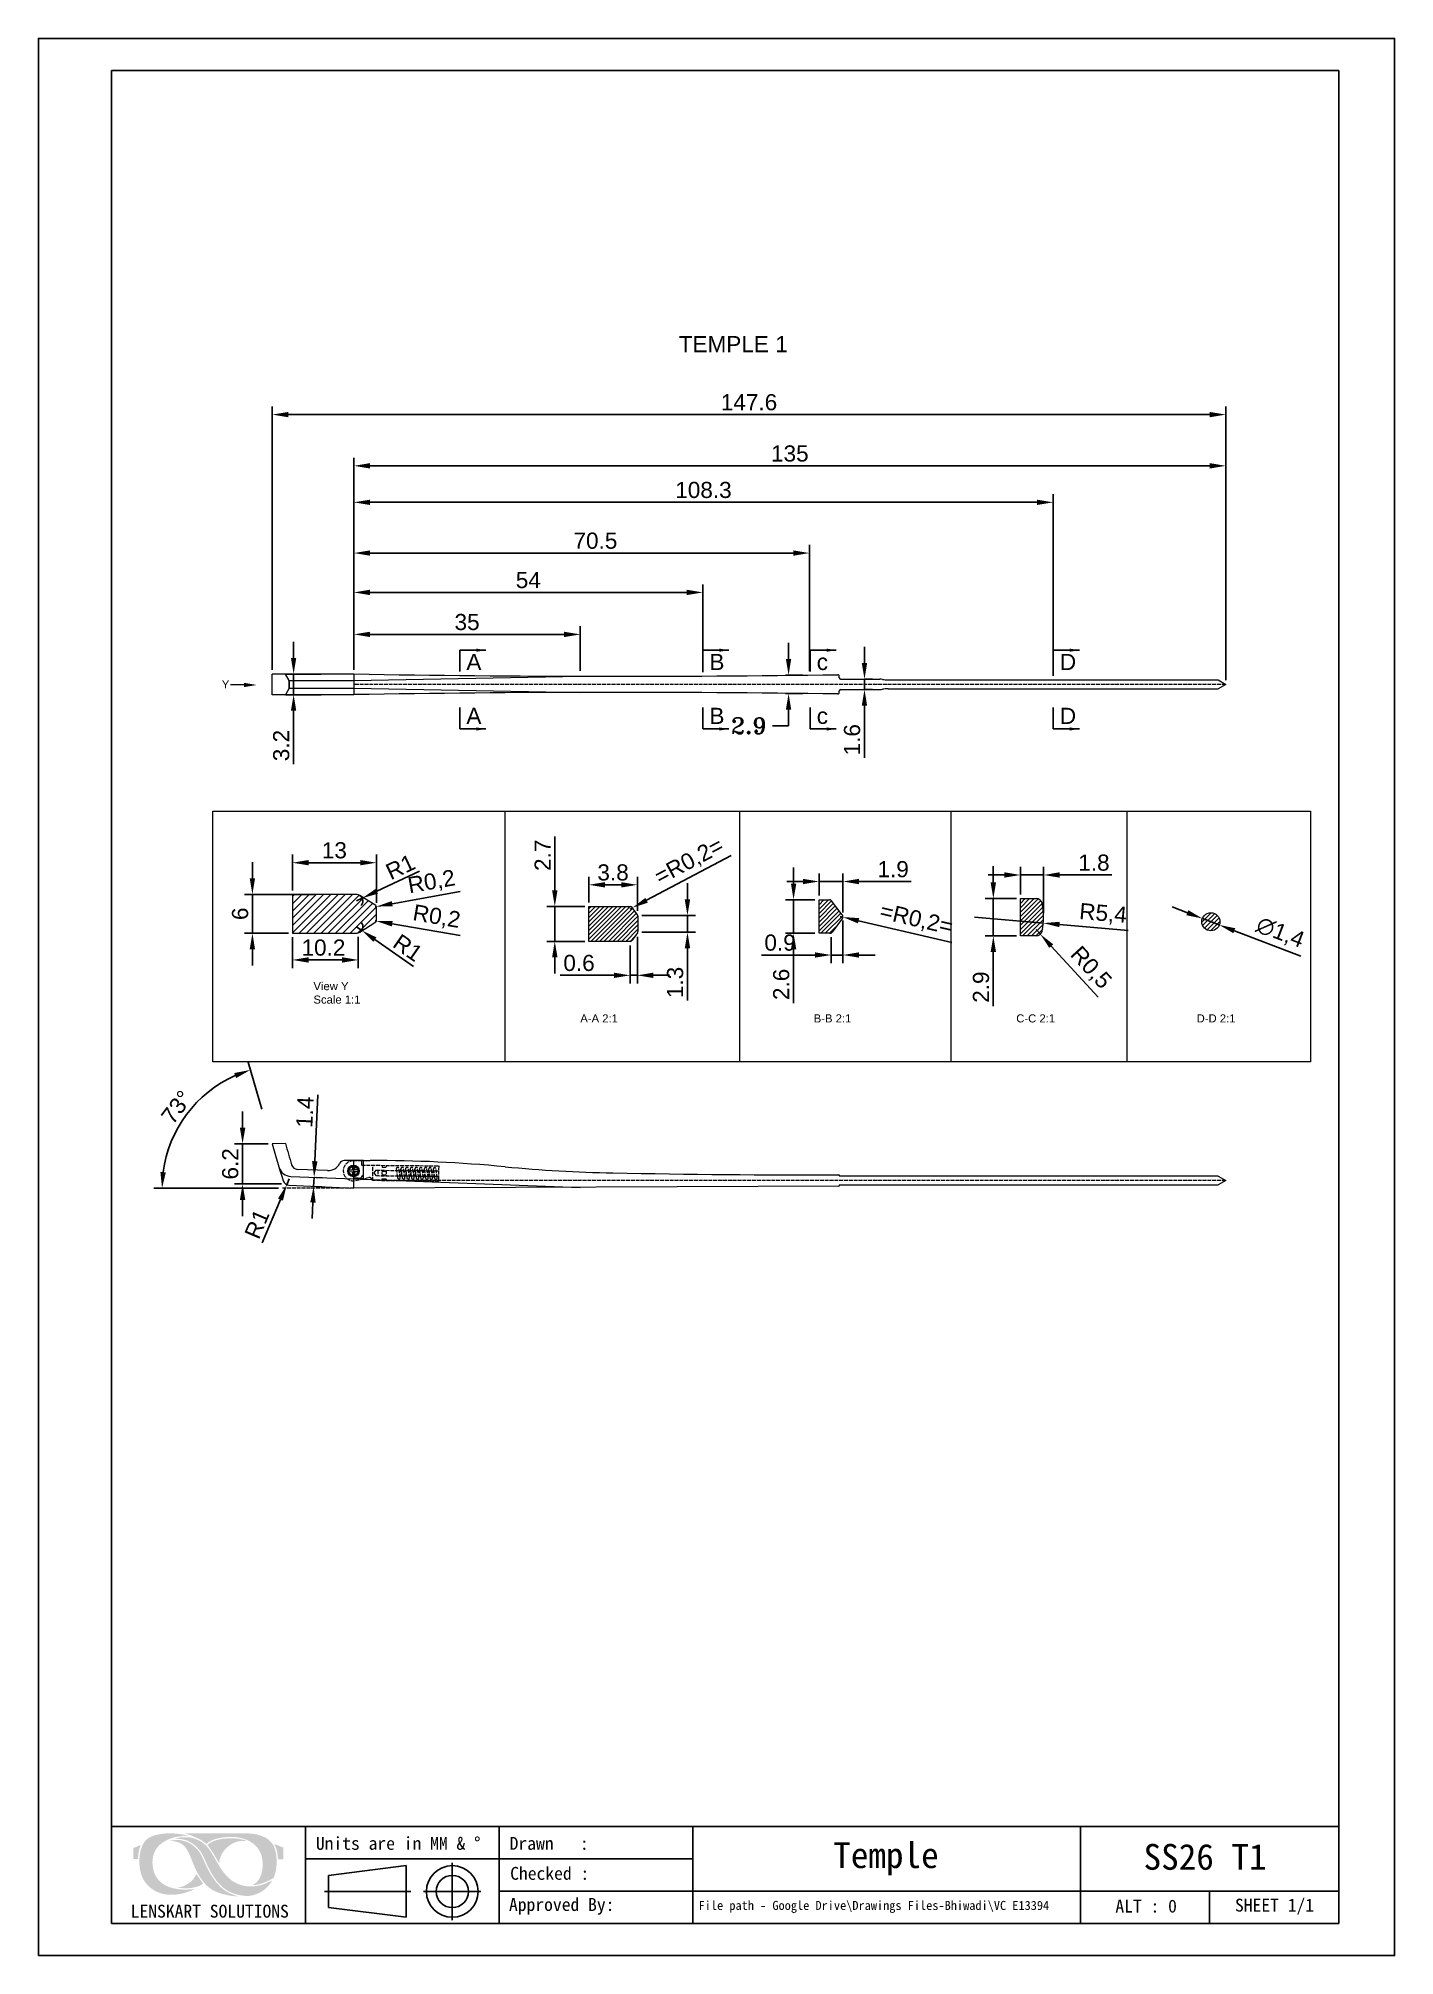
# Model space of a CAD drawing. Header units: millimetres. Extents: x 3697 to 3907, y 1275 to 1572.
import ezdxf

# ---------------------------------------------------------------- set-up
doc = ezdxf.new("R2010")
doc.units = ezdxf.units.MM
doc.linetypes.add('ACAD_ISO02W100', pattern=[15, 12, -3])
doc.layers.add('图框-线条', color=7, linetype='Continuous')
doc.layers.add('标注', color=4, linetype='Continuous', lineweight=5)
doc.layers.add('绘图层', color=7, linetype='Continuous', lineweight=15)
doc.styles.get("Standard").update_dxf_attribs({"font": 'arial.ttf'})
doc.styles.add('宋体', font='SimSun.ttf')
doc.styles.add('样式 1', font='romant.shx')
doc.dimstyles.new('ISO-25', dxfattribs={"dimtxt": 2.5, "dimasz": 2.5, "dimexe": 1.25, "dimexo": 0.625, "dimtad": 1, "dimtxsty": 'Standard', "dimcen": 2.5, "dimadec": 0, "dimazin": 0, "dimtfac": 1, "dimtmove": 0, "dimatfit": 3, "dimfxl": 1, "dimarcsym": 0})
doc.dimstyles.new('ISO-25$0', dxfattribs={"dimtxt": 2.5, "dimasz": 2.5, "dimexe": 0.5, "dimexo": 1, "dimgap": 1, "dimtad": 0, "dimtih": 1, "dimtoh": 1, "dimdec": 1, "dimzin": 10, "dimdsep": 46, "dimlunit": 6, "dimtxsty": '样式 1', "dimcen": 0, "dimclrd": 256, "dimclre": 256, "dimclrt": 7, "dimazin": 0, "dimtfac": 1, "dimtdec": 1, "dimtofl": 0, "dimtmove": 0, "dimatfit": 0, "dimfxl": 1, "dimtolj": 1, "dimtzin": 10, "dimarcsym": 0})
doc.dimstyles.new('副本 ISO-25', dxfattribs={"dimtxt": 1.5, "dimasz": 1.5, "dimexe": 0.4, "dimexo": 0, "dimgap": 0.4, "dimtad": 1, "dimdsep": 46, "dimtxsty": 'Standard', "dimcen": 2, "dimadec": 0, "dimazin": 0, "dimtfac": 1, "dimtmove": 0, "dimatfit": 3, "dimfxl": 1, "dimarcsym": 0})

msp = doc.modelspace()

# ---------------------------------------------------------------- texts
at = {"color": 0, "lineweight": 13, "insert": (3796.03, 1526.25), "char_height": 2.5, "attachment_point": 1}
msp.add_mtext_dynamic_manual_height_columns('TEMPLE 1', width=28.6636, gutter_width=12.5, heights=[0], dxfattribs=at)
at = {"layer": '标注', "color": 0, "lineweight": 13, "ltscale": 5, "char_height": 2.5, "width": 1.4245, "attachment_point": 1}
for s, insert in [('A', (3763.16, 1477.02)), ('B', (3800.79, 1477.02)), ('c', (3817.41, 1477.02)), ('D', (3855.05, 1477.02)), ('A', (3763.16, 1468.67)), ('B', (3800.79, 1468.67)), ('c', (3817.41, 1468.67)), ('D', (3855.05, 1468.67))]:
    msp.add_mtext(s, dxfattribs=dict(at, insert=insert))
at = {"layer": '标注', "color": 0, "lineweight": 13, "ltscale": 0.2, "insert": (3725.29, 1472.92), "char_height": 1.25, "attachment_point": 1}
msp.add_mtext_dynamic_manual_height_columns('Y', width=2.4296, gutter_width=12.5, heights=[0], dxfattribs=at)
at = {"layer": '标注', "color": 0, "lineweight": 13, "ltscale": 0.2, "char_height": 1.25, "attachment_point": 1}
for s, insert, width in [('View Y\\PScale 1:1', (3739.48, 1426.18), 8.4981), ('A-A 2:1', (3780.8, 1421.18), 6.2737), ('B-B 2:1', (3816.94, 1421.18), 6.2737), ('C-C 2:1', (3848.3, 1421.18), 6.2737), ('D-D 2:1', (3876.23, 1421.18), 6.2737)]:
    msp.add_mtext(s, dxfattribs=dict(at, insert=insert, width=width))
at = {"layer": '绘图层', "color": 7, "linetype": 'ByBlock', "lineweight": 9, "attachment_point": 5, "style": '宋体'}
for s, insert, char_height, width in [('\\pxql;{\\fNSimSun|b0|i0|c0|p49;Units are in MM & %%D}', (3755.13, 1292.75), 2, 30.5443), ('\\pxql;{\\fNSimSun|b0|i0|c0|p49;Drawn   : }', (3785.13, 1292.75), 2, 30.5443), ('{\\fNSimSun|b0|i0|c0|p49;Temple}', (3828.12, 1290.37), 4, 58.2869), ('{\\fNSimSun|b0|i0|c0|p49;SS26 T1}', (3877.54, 1290.64), 4, 58.2869), ('\\pxql;{\\fNSimSun|b0|i0|c0|p49;Checked : }', (3781.39, 1288.1), 2, 22.9015), ('{\\fSimSun|b0|i0|c134|p2;LENSKART SOLUTIONS}', (3723.43, 1282.24), 2, 58.9745), ('\\pxql;{\\fNSimSun|b0|i0|c0|p49;Approved By:}', (3781.21, 1283), 2, 22.9015), ('\\pxql;{\\fNSimSun|b0|i0|c0|p49;File path - Google Drive\\\\Drawings Files-Bhiwadi\\\\VC E13394}', (3844.06, 1282.92), 1.4, 89.89), ('{\\fNSimSun|b0|i0|c0|p49;ALT : 0}', (3868.41, 1283.03), 2, 17.2791), ('{\\fNSimSun|b0|i0|c0|p49;SHEET 1/1}', (3888.29, 1282.95), 2, 17.2791)]:
    msp.add_mtext(s, dxfattribs=dict(at, insert=insert, char_height=char_height, width=width))

# ---------------------------------------------------------------- blocks, each defined once
blk = doc.blocks.new('*D40')
at = {"color": 0, "lineweight": -2, "transparency": 16777216}
for p, q in [((3739.69, 1398.43), (3740.16, 1408.72)), ((3739.51, 1394.53), (3739.58, 1395.94)), ((3739.92, 1395.92), (3740.83, 1395.88)), ((3739.86, 1394.52), (3740.76, 1394.48)), ((3739.4, 1392.04), (3739.29, 1389.54))]:
    blk.add_line(p, q, dxfattribs=at)
at = {"color": 0, "transparency": 16777216}
for points in [[(3739.27, 1398.45), (3740.11, 1398.41), (3739.58, 1395.94)], [(3738.98, 1392.05), (3739.82, 1392.02), (3739.51, 1394.53)]]:
    blk.add_solid(points, dxfattribs=at)
at = {"layer": 'Defpoints', "color": 0, "transparency": 16777216}
for p in [(3739.3, 1395.95), (3739.23, 1394.55), (3739.51, 1394.53)]:
    blk.add_point(p, dxfattribs=at)
at = {"color": 0, "transparency": 16777216, "insert": (3738.16, 1406.04), "char_height": 2.5, "attachment_point": 5, "rotation": 87.3875}
blk.add_mtext('\\A1;1.4', dxfattribs=at)
blk = doc.blocks.new('*D41')
at = {"color": 0, "lineweight": -2, "transparency": 16777216}
for p, q in [((3736.41, 1476.4), (3736.41, 1478.9)), ((3740.65, 1473.9), (3735.16, 1473.9)), ((3736.41, 1473.9), (3736.41, 1470.7)), ((3740.65, 1470.7), (3735.16, 1470.7)), ((3736.41, 1468.2), (3736.41, 1459.93))]:
    blk.add_line(p, q, dxfattribs=at)
at = {"color": 0, "transparency": 16777216}
for points in [[(3735.99, 1476.4), (3736.82, 1476.4), (3736.41, 1473.9)], [(3735.99, 1468.2), (3736.82, 1468.2), (3736.41, 1470.7)]]:
    blk.add_solid(points, dxfattribs=at)
at = {"layer": 'Defpoints', "color": 0, "transparency": 16777216}
for p in [(3741.27, 1473.9), (3736.41, 1470.7), (3741.27, 1470.7)]:
    blk.add_point(p, dxfattribs=at)
at = {"color": 0, "transparency": 16777216, "insert": (3734.5, 1462.82), "char_height": 2.5, "attachment_point": 5, "rotation": 90}
blk.add_mtext('\\A1;3.2', dxfattribs=at)
blk = doc.blocks.new('nkjhnki')
at = {"layer": '标注', "color": 0, "lineweight": 13, "ltscale": 5}
blk.add_line((1562.03, 53.79), (1559.98, 53.79), dxfattribs=at)
blk.add_solid([(1562.03, 54.13), (1564.03, 53.79), (1562.03, 53.46)], dxfattribs=at)
blk = doc.blocks.new('*D61')
at = {"color": 0, "lineweight": -2, "transparency": 16777216}
for p, q in [((3736.22, 1440.38), (3736.22, 1445.92)), ((3738.72, 1444.67), (3746.72, 1444.67)), ((3749.22, 1438.47), (3749.22, 1445.92))]:
    blk.add_line(p, q, dxfattribs=at)
at = {"color": 0, "transparency": 16777216}
for points in [[(3738.72, 1445.09), (3738.72, 1444.26), (3736.22, 1444.67)], [(3746.72, 1445.09), (3746.72, 1444.26), (3749.22, 1444.67)]]:
    blk.add_solid(points, dxfattribs=at)
at = {"layer": 'Defpoints', "color": 0, "transparency": 16777216}
for p in [(3749.22, 1444.67), (3736.22, 1439.76), (3749.22, 1437.85)]:
    blk.add_point(p, dxfattribs=at)
at = {"color": 0, "transparency": 16777216, "insert": (3742.72, 1446.58), "char_height": 2.5, "attachment_point": 5}
blk.add_mtext('\\A1;13', dxfattribs=at)
blk = doc.blocks.new('*D62')
at = {"color": 0, "lineweight": -2, "transparency": 16777216}
for p, q in [((3730.03, 1442.26), (3730.03, 1444.76)), ((3739.6, 1439.76), (3728.78, 1439.76)), ((3730.03, 1439.76), (3730.03, 1433.76)), ((3735.6, 1433.76), (3728.78, 1433.76)), ((3730.03, 1431.26), (3730.03, 1428.76))]:
    blk.add_line(p, q, dxfattribs=at)
at = {"color": 0, "transparency": 16777216}
for points in [[(3729.61, 1442.26), (3730.44, 1442.26), (3730.03, 1439.76)], [(3729.61, 1431.26), (3730.44, 1431.26), (3730.03, 1433.76)]]:
    blk.add_solid(points, dxfattribs=at)
at = {"layer": 'Defpoints', "color": 0, "transparency": 16777216}
for p in [(3740.22, 1439.76), (3730.03, 1433.76), (3736.22, 1433.76)]:
    blk.add_point(p, dxfattribs=at)
at = {"color": 0, "transparency": 16777216, "insert": (3728.13, 1436.76), "char_height": 2.5, "attachment_point": 5, "rotation": 90}
blk.add_mtext('\\A1;6', dxfattribs=at)
blk = doc.blocks.new('*D42')
at = {"color": 0, "lineweight": -2, "transparency": 16777216}
for p, q in [((3736.22, 1433.13), (3736.22, 1428.36)), ((3746.41, 1433.17), (3746.41, 1428.36)), ((3738.72, 1429.61), (3743.91, 1429.61))]:
    blk.add_line(p, q, dxfattribs=at)
at = {"color": 0, "transparency": 16777216}
for points in [[(3738.72, 1430.03), (3738.72, 1429.19), (3736.22, 1429.61)], [(3743.91, 1430.03), (3743.91, 1429.19), (3746.41, 1429.61)]]:
    blk.add_solid(points, dxfattribs=at)
at = {"layer": 'Defpoints', "color": 0, "transparency": 16777216}
for p in [(3736.22, 1433.76), (3746.41, 1433.8), (3746.41, 1429.61)]:
    blk.add_point(p, dxfattribs=at)
at = {"color": 0, "transparency": 16777216, "insert": (3741.03, 1431.51), "char_height": 2.5, "attachment_point": 5}
blk.add_mtext('\\A1;10.2', dxfattribs=at)
blk = doc.blocks.new('*D43')
at = {"color": 0, "lineweight": -2, "transparency": 16777216}
for p, q in [((3749.02, 1435.67), (3749.22, 1435.63)), ((3762.19, 1433.38), (3751.68, 1435.21))]:
    blk.add_line(p, q, dxfattribs=at)
at = {"color": 0, "transparency": 16777216}
blk.add_solid([(3751.75, 1435.62), (3751.61, 1434.8), (3749.22, 1435.63)], dxfattribs=at)
at = {"layer": 'Defpoints', "color": 0, "transparency": 16777216}
for p in [(3749.02, 1435.67), (3749.22, 1435.63)]:
    blk.add_point(p, dxfattribs=at)
at = {"color": 0, "transparency": 16777216, "insert": (3758.53, 1436.18), "char_height": 2.5, "attachment_point": 5, "rotation": 350.1667}
blk.add_mtext('R0,2', dxfattribs=at)
blk = doc.blocks.new('*D63')
at = {"color": 0, "lineweight": -2, "transparency": 16777216}
for p, q in [((3745.75, 1474.53), (3745.75, 1507.4)), ((3748.25, 1506.15), (3878.24, 1506.15)), ((3880.74, 1472.93), (3880.74, 1507.4))]:
    blk.add_line(p, q, dxfattribs=at)
at = {"color": 0, "transparency": 16777216}
for points in [[(3748.25, 1506.57), (3748.25, 1505.73), (3745.75, 1506.15)], [(3878.24, 1506.57), (3878.24, 1505.73), (3880.74, 1506.15)]]:
    blk.add_solid(points, dxfattribs=at)
at = {"layer": 'Defpoints', "color": 0, "transparency": 16777216}
for p in [(3880.74, 1506.15), (3745.75, 1473.9), (3880.74, 1472.3)]:
    blk.add_point(p, dxfattribs=at)
at = {"color": 0, "transparency": 16777216, "insert": (3813.24, 1508.05), "char_height": 2.5, "attachment_point": 5}
blk.add_mtext('\\A1;135', dxfattribs=at)
blk = doc.blocks.new('*D64')
at = {"color": 0, "lineweight": -2, "transparency": 16777216}
for p, q in [((3733.11, 1474.53), (3733.11, 1515.34)), ((3880.74, 1472.93), (3880.74, 1515.34)), ((3878.24, 1514.09), (3735.61, 1514.09))]:
    blk.add_line(p, q, dxfattribs=at)
at = {"color": 0, "transparency": 16777216}
for points in [[(3735.61, 1514.5), (3735.61, 1513.67), (3733.11, 1514.09)], [(3878.24, 1514.5), (3878.24, 1513.67), (3880.74, 1514.09)]]:
    blk.add_solid(points, dxfattribs=at)
at = {"layer": 'Defpoints', "color": 0, "transparency": 16777216}
for p in [(3733.11, 1514.09), (3733.11, 1473.9), (3880.74, 1472.3)]:
    blk.add_point(p, dxfattribs=at)
at = {"color": 0, "transparency": 16777216, "insert": (3806.92, 1515.99), "char_height": 2.5, "attachment_point": 5}
blk.add_mtext('\\A1;147.6', dxfattribs=at)
blk = doc.blocks.new('*D65')
at = {"color": 0, "lineweight": -2, "transparency": 16777216}
for p, q in [((3745.75, 1474.53), (3745.75, 1481.29)), ((3748.25, 1480.04), (3778.29, 1480.04)), ((3780.79, 1474.39), (3780.79, 1481.29))]:
    blk.add_line(p, q, dxfattribs=at)
at = {"color": 0, "transparency": 16777216}
for points in [[(3748.25, 1480.45), (3748.25, 1479.62), (3745.75, 1480.04)], [(3778.29, 1480.45), (3778.29, 1479.62), (3780.79, 1480.04)]]:
    blk.add_solid(points, dxfattribs=at)
at = {"layer": 'Defpoints', "color": 0, "transparency": 16777216}
for p in [(3780.79, 1480.04), (3745.75, 1473.9), (3780.79, 1473.76)]:
    blk.add_point(p, dxfattribs=at)
at = {"color": 0, "transparency": 16777216, "insert": (3763.27, 1481.94), "char_height": 2.5, "attachment_point": 5}
blk.add_mtext('\\A1;35', dxfattribs=at)
blk = doc.blocks.new('*D66')
at = {"color": 0, "lineweight": -2, "transparency": 16777216}
for p, q in [((3745.75, 1474.53), (3745.75, 1493.89)), ((3748.25, 1492.64), (3813.78, 1492.64)), ((3816.28, 1474.36), (3816.28, 1493.89))]:
    blk.add_line(p, q, dxfattribs=at)
at = {"color": 0, "transparency": 16777216}
for points in [[(3748.25, 1493.05), (3748.25, 1492.22), (3745.75, 1492.64)], [(3813.78, 1493.05), (3813.78, 1492.22), (3816.28, 1492.64)]]:
    blk.add_solid(points, dxfattribs=at)
at = {"layer": 'Defpoints', "color": 0, "transparency": 16777216}
for p in [(3816.28, 1492.64), (3745.75, 1473.9), (3816.28, 1473.74)]:
    blk.add_point(p, dxfattribs=at)
at = {"color": 0, "transparency": 16777216, "insert": (3783.14, 1494.54), "char_height": 2.5, "attachment_point": 5}
blk.add_mtext('\\A1;70.5', dxfattribs=at)
blk = doc.blocks.new('*D67')
at = {"color": 0, "lineweight": -2, "transparency": 16777216}
for p, q in [((3824.8, 1475.6), (3824.8, 1478.1)), ((3824.78, 1473.1), (3826.05, 1473.1)), ((3824.78, 1471.5), (3826.05, 1471.5)), ((3824.8, 1473.1), (3824.8, 1471.5)), ((3824.8, 1469), (3824.8, 1460.94))]:
    blk.add_line(p, q, dxfattribs=at)
at = {"color": 0, "transparency": 16777216}
for points in [[(3824.38, 1475.6), (3825.21, 1475.6), (3824.8, 1473.1)], [(3824.38, 1469), (3825.21, 1469), (3824.8, 1471.5)]]:
    blk.add_solid(points, dxfattribs=at)
at = {"layer": 'Defpoints', "color": 0, "transparency": 16777216}
for p in [(3824.15, 1473.1), (3824.15, 1471.5), (3824.8, 1471.5)]:
    blk.add_point(p, dxfattribs=at)
at = {"color": 0, "transparency": 16777216, "insert": (3822.89, 1463.72), "char_height": 2.5, "attachment_point": 5, "rotation": 90}
blk.add_mtext('\\A1;1.6', dxfattribs=at)
blk = doc.blocks.new('*D68')
at = {"color": 0, "lineweight": -2, "transparency": 16777216}
for p, q in [((3755.91, 1443.34), (3749.3, 1440.24)), ((3746.13, 1438.76), (3747.03, 1439.18))]:
    blk.add_line(p, q, dxfattribs=at)
blk.add_arc((3746.13, 1438.76), 1, 313.4672, 57.2648, dxfattribs=at)
at = {"color": 0, "transparency": 16777216}
blk.add_solid([(3749.12, 1440.62), (3749.47, 1439.87), (3747.03, 1439.18)], dxfattribs=at)
at = {"layer": 'Defpoints', "color": 0, "transparency": 16777216}
for p in [(3746.13, 1438.76), (3747.03, 1439.18)]:
    blk.add_point(p, dxfattribs=at)
at = {"color": 0, "transparency": 16777216, "insert": (3752.94, 1444.02), "char_height": 2.5, "attachment_point": 5, "rotation": 25.087}
blk.add_mtext('R1', dxfattribs=at)
blk = doc.blocks.new('*D69')
at = {"color": 0, "lineweight": -2, "transparency": 16777216}
for p, q in [((3749.02, 1437.85), (3749.22, 1437.88)), ((3762.18, 1440.19), (3751.68, 1438.32))]:
    blk.add_line(p, q, dxfattribs=at)
at = {"color": 0, "transparency": 16777216}
blk.add_solid([(3751.61, 1438.73), (3751.75, 1437.91), (3749.22, 1437.88)], dxfattribs=at)
at = {"layer": 'Defpoints', "color": 0, "transparency": 16777216}
for p in [(3749.02, 1437.85), (3749.22, 1437.88)]:
    blk.add_point(p, dxfattribs=at)
at = {"color": 0, "transparency": 16777216, "insert": (3757.79, 1441.57), "char_height": 2.5, "attachment_point": 5, "rotation": 10.0648}
blk.add_mtext('R0,2', dxfattribs=at)
blk = doc.blocks.new('*D70')
at = {"color": 0, "lineweight": -2, "transparency": 16777216}
for p, q in [((3746.13, 1434.76), (3746.95, 1434.19)), ((3754.99, 1428.59), (3749, 1432.76))]:
    blk.add_line(p, q, dxfattribs=at)
blk.add_arc((3746.13, 1434.76), 1, 302.7352, 36.778, dxfattribs=at)
at = {"color": 0, "transparency": 16777216}
blk.add_solid([(3749.24, 1433.1), (3748.76, 1432.42), (3746.95, 1434.19)], dxfattribs=at)
at = {"layer": 'Defpoints', "color": 0, "transparency": 16777216}
for p in [(3746.13, 1434.76), (3746.95, 1434.19)]:
    blk.add_point(p, dxfattribs=at)
at = {"color": 0, "transparency": 16777216, "insert": (3754.1, 1431.5), "char_height": 2.5, "attachment_point": 5, "rotation": 325.1583}
blk.add_mtext('R1', dxfattribs=at)
blk = doc.blocks.new('*D44')
at = {"color": 0, "lineweight": -2, "transparency": 16777216}
for p, q in [((3782.11, 1438.52), (3782.11, 1442.5)), ((3784.61, 1441.25), (3787.13, 1441.25)), ((3789.63, 1437.22), (3789.63, 1442.5))]:
    blk.add_line(p, q, dxfattribs=at)
at = {"color": 0, "transparency": 16777216}
for points in [[(3784.61, 1441.66), (3784.61, 1440.83), (3782.11, 1441.25)], [(3787.13, 1441.66), (3787.13, 1440.83), (3789.63, 1441.25)]]:
    blk.add_solid(points, dxfattribs=at)
at = {"layer": 'Defpoints', "color": 0, "transparency": 16777216}
for p in [(3789.63, 1441.25), (3782.11, 1437.89), (3789.63, 1436.6)]:
    blk.add_point(p, dxfattribs=at)
at = {"color": 0, "transparency": 16777216, "insert": (3785.87, 1443.15), "char_height": 2.5, "attachment_point": 5}
blk.add_mtext('\\A1;3.8', dxfattribs=at)
blk = doc.blocks.new('*D45')
at = {"color": 0, "lineweight": -2, "transparency": 16777216}
for p, q in [((3776.85, 1440.39), (3776.85, 1448.74)), ((3781.48, 1437.89), (3775.6, 1437.89)), ((3776.85, 1432.49), (3776.85, 1437.89)), ((3781.48, 1432.49), (3775.6, 1432.49)), ((3776.85, 1429.99), (3776.85, 1427.49))]:
    blk.add_line(p, q, dxfattribs=at)
at = {"color": 0, "transparency": 16777216}
for points in [[(3776.43, 1440.39), (3777.27, 1440.39), (3776.85, 1437.89)], [(3776.43, 1429.99), (3777.27, 1429.99), (3776.85, 1432.49)]]:
    blk.add_solid(points, dxfattribs=at)
at = {"layer": 'Defpoints', "color": 0, "transparency": 16777216}
for p in [(3776.85, 1437.89), (3782.11, 1437.89), (3782.11, 1432.49)]:
    blk.add_point(p, dxfattribs=at)
at = {"color": 0, "transparency": 16777216, "insert": (3774.97, 1445.82), "char_height": 2.5, "attachment_point": 5, "rotation": 90}
blk.add_mtext('\\A1;2.7', dxfattribs=at)
blk = doc.blocks.new('*D46')
at = {"color": 0, "lineweight": -2, "transparency": 16777216}
for p, q in [((3788.5, 1431.87), (3788.5, 1425.98)), ((3789.63, 1433.17), (3789.63, 1425.98)), ((3786, 1427.23), (3777.7, 1427.23)), ((3789.63, 1427.23), (3788.5, 1427.23)), ((3792.13, 1427.23), (3794.63, 1427.23))]:
    blk.add_line(p, q, dxfattribs=at)
at = {"color": 0, "transparency": 16777216}
for points in [[(3786, 1427.64), (3786, 1426.81), (3788.5, 1427.23)], [(3792.13, 1427.64), (3792.13, 1426.81), (3789.63, 1427.23)]]:
    blk.add_solid(points, dxfattribs=at)
at = {"layer": 'Defpoints', "color": 0, "transparency": 16777216}
for p in [(3788.5, 1432.49), (3789.63, 1433.79), (3788.5, 1427.23)]:
    blk.add_point(p, dxfattribs=at)
at = {"color": 0, "transparency": 16777216, "insert": (3780.6, 1429.13), "char_height": 2.5, "attachment_point": 5}
blk.add_mtext('\\A1;0.6', dxfattribs=at)
blk = doc.blocks.new('*D47')
at = {"color": 0, "lineweight": -2, "transparency": 16777216}
for p, q in [((3797.39, 1438.99), (3797.39, 1441.49)), ((3790.31, 1436.49), (3798.64, 1436.49)), ((3797.39, 1436.49), (3797.39, 1433.9)), ((3790.31, 1433.9), (3798.64, 1433.9)), ((3797.39, 1431.4), (3797.39, 1423.33))]:
    blk.add_line(p, q, dxfattribs=at)
at = {"color": 0, "transparency": 16777216}
for points in [[(3796.97, 1438.99), (3797.81, 1438.99), (3797.39, 1436.49)], [(3796.97, 1431.4), (3797.81, 1431.4), (3797.39, 1433.9)]]:
    blk.add_solid(points, dxfattribs=at)
at = {"layer": 'Defpoints', "color": 0, "transparency": 16777216}
for p in [(3789.69, 1436.49), (3789.69, 1433.9), (3797.39, 1433.9)]:
    blk.add_point(p, dxfattribs=at)
at = {"color": 0, "transparency": 16777216, "insert": (3795.49, 1426.12), "char_height": 2.5, "attachment_point": 5, "rotation": 90}
blk.add_mtext('\\A1;1.3', dxfattribs=at)
blk = doc.blocks.new('*D48')
at = {"color": 0, "lineweight": -2, "transparency": 16777216}
for p, q in [((3815.26, 1441.76), (3812.76, 1441.76)), ((3817.76, 1439.57), (3817.76, 1443.01)), ((3817.76, 1441.76), (3821.46, 1441.76)), ((3821.46, 1436.97), (3821.46, 1443.01)), ((3823.96, 1441.76), (3832.03, 1441.76))]:
    blk.add_line(p, q, dxfattribs=at)
at = {"color": 0, "transparency": 16777216}
for points in [[(3815.26, 1442.18), (3815.26, 1441.34), (3817.76, 1441.76)], [(3823.96, 1442.18), (3823.96, 1441.34), (3821.46, 1441.76)]]:
    blk.add_solid(points, dxfattribs=at)
at = {"layer": 'Defpoints', "color": 0, "transparency": 16777216}
for p in [(3821.46, 1441.76), (3817.76, 1438.94), (3821.46, 1436.34)]:
    blk.add_point(p, dxfattribs=at)
at = {"color": 0, "transparency": 16777216, "insert": (3829.24, 1443.66), "char_height": 2.5, "attachment_point": 5}
blk.add_mtext('\\A1;1.9', dxfattribs=at)
blk = doc.blocks.new('*D49')
at = {"color": 0, "lineweight": -2, "transparency": 16777216}
for p, q in [((3813.82, 1441.44), (3813.82, 1443.94)), ((3817.13, 1438.94), (3812.57, 1438.94)), ((3813.82, 1438.94), (3813.82, 1433.74)), ((3817.13, 1433.74), (3812.57, 1433.74)), ((3813.82, 1431.24), (3813.82, 1422.9))]:
    blk.add_line(p, q, dxfattribs=at)
at = {"color": 0, "transparency": 16777216}
for points in [[(3813.41, 1441.44), (3814.24, 1441.44), (3813.82, 1438.94)], [(3813.41, 1431.24), (3814.24, 1431.24), (3813.82, 1433.74)]]:
    blk.add_solid(points, dxfattribs=at)
at = {"layer": 'Defpoints', "color": 0, "transparency": 16777216}
for p in [(3817.76, 1438.94), (3813.82, 1433.74), (3817.76, 1433.74)]:
    blk.add_point(p, dxfattribs=at)
at = {"color": 0, "transparency": 16777216, "insert": (3811.92, 1425.82), "char_height": 2.5, "attachment_point": 5, "rotation": 90}
blk.add_mtext('\\A1;2.6', dxfattribs=at)
blk = doc.blocks.new('*D50')
at = {"color": 0, "lineweight": -2, "transparency": 16777216}
for p, q in [((3821.46, 1435.71), (3821.46, 1429.12)), ((3819.63, 1433.16), (3819.63, 1429.12)), ((3817.13, 1430.37), (3808.83, 1430.37)), ((3821.46, 1430.37), (3819.63, 1430.37)), ((3823.96, 1430.37), (3826.46, 1430.37))]:
    blk.add_line(p, q, dxfattribs=at)
at = {"color": 0, "transparency": 16777216}
for points in [[(3817.13, 1430.79), (3817.13, 1429.96), (3819.63, 1430.37)], [(3823.96, 1430.79), (3823.96, 1429.96), (3821.46, 1430.37)]]:
    blk.add_solid(points, dxfattribs=at)
at = {"layer": 'Defpoints', "color": 0, "transparency": 16777216}
for p in [(3821.46, 1436.34), (3819.63, 1433.79), (3819.63, 1430.37)]:
    blk.add_point(p, dxfattribs=at)
at = {"color": 0, "transparency": 16777216, "insert": (3811.73, 1432.28), "char_height": 2.5, "attachment_point": 5}
blk.add_mtext('\\A1;0.9', dxfattribs=at)
blk = doc.blocks.new('*D51')
at = {"color": 0, "lineweight": -2, "transparency": 16777216}
for p, q in [((3821.06, 1436.34), (3821.45, 1436.25)), ((3838.31, 1432.33), (3823.88, 1435.68))]:
    blk.add_line(p, q, dxfattribs=at)
at = {"color": 0, "transparency": 16777216}
blk.add_solid([(3823.98, 1436.09), (3823.79, 1435.27), (3821.45, 1436.25)], dxfattribs=at)
at = {"layer": 'Defpoints', "color": 0, "transparency": 16777216}
for p in [(3821.06, 1436.34), (3821.45, 1436.25)]:
    blk.add_point(p, dxfattribs=at)
at = {"color": 0, "transparency": 16777216, "insert": (3832.8, 1435.79), "char_height": 2.5, "attachment_point": 5, "rotation": 346.9164}
blk.add_mtext('=R0,2=', dxfattribs=at)
blk = doc.blocks.new('*D52')
at = {"color": 0, "lineweight": -2, "transparency": 16777216}
for p, q in [((3745.75, 1474.53), (3745.75, 1487.79)), ((3748.25, 1486.54), (3797.26, 1486.54)), ((3799.76, 1474.21), (3799.76, 1487.79))]:
    blk.add_line(p, q, dxfattribs=at)
at = {"color": 0, "transparency": 16777216}
for points in [[(3748.25, 1486.96), (3748.25, 1486.12), (3745.75, 1486.54)], [(3797.26, 1486.96), (3797.26, 1486.12), (3799.76, 1486.54)]]:
    blk.add_solid(points, dxfattribs=at)
at = {"layer": 'Defpoints', "color": 0, "transparency": 16777216}
for p in [(3799.76, 1486.54), (3745.75, 1473.9), (3799.76, 1473.58)]:
    blk.add_point(p, dxfattribs=at)
at = {"color": 0, "transparency": 16777216, "insert": (3772.75, 1488.44), "char_height": 2.5, "attachment_point": 5}
blk.add_mtext('\\A1;54', dxfattribs=at)
blk = doc.blocks.new('*D37')
at = {"color": 0, "lineweight": -2, "transparency": 16777216}
for p, q in [((3745.75, 1474.53), (3745.75, 1501.75)), ((3748.25, 1500.5), (3851.5, 1500.5)), ((3854, 1473.6), (3854, 1501.75))]:
    blk.add_line(p, q, dxfattribs=at)
at = {"color": 0, "transparency": 16777216}
for points in [[(3748.25, 1500.91), (3748.25, 1500.08), (3745.75, 1500.5)], [(3851.5, 1500.91), (3851.5, 1500.08), (3854, 1500.5)]]:
    blk.add_solid(points, dxfattribs=at)
at = {"layer": 'Defpoints', "color": 0, "transparency": 16777216}
for p in [(3854, 1500.5), (3745.75, 1473.9), (3854, 1472.98)]:
    blk.add_point(p, dxfattribs=at)
at = {"color": 0, "transparency": 16777216, "insert": (3799.87, 1502.4), "char_height": 2.5, "attachment_point": 5}
blk.add_mtext('\\A1;108.3', dxfattribs=at)
blk = doc.blocks.new('*D53')
at = {"color": 0, "lineweight": -2, "transparency": 16777216}
for p, q in [((3874.79, 1436.93), (3872.45, 1437.82)), ((3877.12, 1436.03), (3879.73, 1435.03)), ((3892.35, 1430.19), (3882.07, 1434.13))]:
    blk.add_line(p, q, dxfattribs=at)
at = {"color": 0, "transparency": 16777216}
for points in [[(3874.94, 1437.32), (3874.64, 1436.54), (3877.12, 1436.03)], [(3882.22, 1434.52), (3881.92, 1433.75), (3879.73, 1435.03)]]:
    blk.add_solid(points, dxfattribs=at)
at = {"layer": 'Defpoints', "color": 0, "transparency": 16777216}
for p in [(3877.12, 1436.03), (3879.73, 1435.03)]:
    blk.add_point(p, dxfattribs=at)
at = {"color": 0, "transparency": 16777216, "insert": (3889.15, 1433.74), "char_height": 2.5, "attachment_point": 5, "rotation": 339.0207}
blk.add_mtext('∅1,4', dxfattribs=at)
blk = doc.blocks.new('*D54')
at = {"color": 0, "lineweight": -2, "transparency": 16777216}
for p, q in [((3804.16, 1445.78), (3791.06, 1438.85)), ((3788.5, 1437.49), (3788.85, 1437.68))]:
    blk.add_line(p, q, dxfattribs=at)
blk.add_arc((3788.5, 1437.49), 0.4, 27.8649, 35.5377, dxfattribs=at)
at = {"color": 0, "transparency": 16777216}
blk.add_solid([(3790.87, 1439.22), (3791.26, 1438.48), (3788.85, 1437.68)], dxfattribs=at)
at = {"layer": 'Defpoints', "color": 0, "transparency": 16777216}
for p in [(3788.5, 1437.49), (3788.85, 1437.68)]:
    blk.add_point(p, dxfattribs=at)
at = {"color": 0, "transparency": 16777216, "insert": (3797.72, 1444.78), "char_height": 2.5, "attachment_point": 5, "rotation": 27.8649}
blk.add_mtext('=R0,2=', dxfattribs=at)
blk = doc.blocks.new('*D55')
at = {"color": 0, "lineweight": -2, "transparency": 16777216}
for p, q in [((3728.51, 1403.62), (3728.51, 1406.12)), ((3732.48, 1401.12), (3727.26, 1401.12)), ((3728.51, 1401.12), (3728.51, 1394.91)), ((3734.51, 1394.91), (3727.26, 1394.91)), ((3728.51, 1392.41), (3728.51, 1389.91))]:
    blk.add_line(p, q, dxfattribs=at)
at = {"color": 0, "transparency": 16777216}
for points in [[(3728.09, 1403.62), (3728.93, 1403.62), (3728.51, 1401.12)], [(3728.09, 1392.41), (3728.93, 1392.41), (3728.51, 1394.91)]]:
    blk.add_solid(points, dxfattribs=at)
at = {"layer": 'Defpoints', "color": 0, "transparency": 16777216}
for p in [(3733.11, 1401.12), (3728.51, 1394.91), (3735.13, 1394.91)]:
    blk.add_point(p, dxfattribs=at)
at = {"color": 0, "transparency": 16777216, "insert": (3726.61, 1398.02), "char_height": 2.5, "attachment_point": 5, "rotation": 90}
blk.add_mtext('\\A1;6.2', dxfattribs=at)
blk = doc.blocks.new('*D56')
at = {"color": 0, "lineweight": -2, "transparency": 16777216}
for p, q in [((3731.51, 1406.49), (3729.35, 1413.77)), ((3734.08, 1394.25), (3714.79, 1394.25))]:
    blk.add_line(p, q, dxfattribs=at)
blk.add_arc((3735.15, 1394.25), 19.11, 114.0465, 172.5002, dxfattribs=at)
at = {"color": 0, "transparency": 16777216}
for points in [[(3727.22, 1412.09), (3727.51, 1411.31), (3729.71, 1412.57)], [(3716.62, 1396.71), (3715.78, 1396.77), (3716.04, 1394.25)]]:
    blk.add_solid(points, dxfattribs=at)
at = {"layer": 'Defpoints', "color": 0, "transparency": 16777216}
for p in [(3722.6, 1408.66), (3731.69, 1405.89), (3733.11, 1401.12), (3734.71, 1394.25), (3745.75, 1394.25)]:
    blk.add_point(p, dxfattribs=at)
at = {"color": 0, "transparency": 16777216, "insert": (3718.31, 1406.81), "char_height": 2.5, "attachment_point": 5, "rotation": 53.2733}
blk.add_mtext('73°', dxfattribs=at)
blk = doc.blocks.new('*D38')
at = {"color": 0, "lineweight": -2, "transparency": 16777216}
for p, q in [((3735.74, 1395.71), (3735.35, 1394.79)), ((3731.52, 1385.77), (3734.37, 1392.49))]:
    blk.add_line(p, q, dxfattribs=at)
at = {"color": 0, "transparency": 16777216}
blk.add_solid([(3733.99, 1392.65), (3734.76, 1392.32), (3735.35, 1394.79)], dxfattribs=at)
at = {"layer": 'Defpoints', "color": 0, "transparency": 16777216}
for p in [(3735.35, 1394.79), (3735.74, 1395.71)]:
    blk.add_point(p, dxfattribs=at)
at = {"color": 0, "transparency": 16777216, "insert": (3730.73, 1388.71), "char_height": 2.5, "attachment_point": 5, "rotation": 66.948}
blk.add_mtext('R1', dxfattribs=at)
blk = doc.blocks.new('NLKNWLO')
at = {"color": 251, "linetype": 'ACAD_ISO02W100', "lineweight": 13, "ltscale": 0.05}
for p, q in [((2895.36, -1243.8), (2894.12, -1243.8)), ((2895.36, -1243.8), (2895.36, -1244.46)), ((2894.43, -1246.87), (2896.5, -1246.37)), ((2895.36, -1244.46), (2907.31, -1244.46)), ((2896.89, -1246.51), (2897.14, -1246.84)), ((2897.14, -1246.84), (2897.14, -1244.46)), ((2907.31, -1246.84), (2897.14, -1246.84)), ((2897.59, -1245.23), (2897.27, -1245.64)), ((2897.27, -1245.64), (2897.59, -1246.07)), ((2897.59, -1245.23), (2907.31, -1245.23)), ((2897.59, -1246.07), (2907.31, -1246.07)), ((2897.89, -1245.23), (2897.89, -1246.07)), ((2898.54, -1244.46), (2898.54, -1244.75)), ((2898.54, -1244.75), (2899.18, -1244.75)), ((2898.54, -1245.23), (2898.54, -1246.07)), ((2898.54, -1245.36), (2899.18, -1245.36)), ((2898.54, -1245.94), (2899.18, -1245.94)), ((2898.54, -1246.56), (2898.54, -1246.84)), ((2898.54, -1246.56), (2899.18, -1246.56)), ((2899.18, -1244.46), (2899.18, -1244.75)), ((2899.18, -1245.23), (2899.18, -1246.07)), ((2899.18, -1246.56), (2899.18, -1246.84)), ((2901.46, -1244.98), (2901.27, -1245.64)), ((2901.56, -1245.65), (2901.37, -1246.32)), ((2902.19, -1244.98), (2901.98, -1245.72)), ((2902.3, -1245.66), (2902.08, -1246.4)), ((2902.91, -1244.98), (2902.72, -1245.66)), ((2903.01, -1245.65), (2902.82, -1246.34)), ((2903.63, -1244.96), (2903.43, -1245.64)), ((2903.73, -1245.64), (2903.54, -1246.32)), ((2904.34, -1245.01), (2904.15, -1245.66)), ((2904.44, -1245.69), (2904.26, -1246.34)), ((2905.08, -1244.98), (2904.89, -1245.65)), ((2905.13, -1245.83), (2904.94, -1246.5)), ((2905.76, -1245.01), (2905.6, -1245.61)), ((2905.87, -1245.68), (2905.7, -1246.29)), ((2906.49, -1245.1), (2906.33, -1245.67)), ((2906.6, -1245.77), (2906.44, -1246.34)), ((2907.31, -1244.46), (2907.31, -1246.84))]:
    blk.add_line(p, q, dxfattribs=at)
for points in [[(2900.96, -1246.37, 0.905334), (2901.38, -1246.35, 0.049685), (2901.38, -1246.35), (2901.15, -1244.86, 0.111512), (2901.15, -1244.85, 0.738957), (2900.75, -1244.98)], [(2901.67, -1246.37, 0.905334), (2902.09, -1246.35, 0.049685), (2902.09, -1246.35), (2901.86, -1244.86, 0.111512), (2901.86, -1244.85, 0.738957), (2901.46, -1244.98)], [(2902.4, -1246.37, 0.905334), (2902.82, -1246.35, 0.049685), (2902.82, -1246.35), (2902.59, -1244.86, 0.111512), (2902.59, -1244.85, 0.738957), (2902.19, -1244.98)], [(2903.12, -1246.37, 0.905334), (2903.54, -1246.35, 0.049685), (2903.54, -1246.35), (2903.31, -1244.86, 0.111512), (2903.31, -1244.85, 0.738957), (2902.91, -1244.98)], [(2903.84, -1246.37, 0.905334), (2904.26, -1246.35, 0.049685), (2904.26, -1246.35), (2904.03, -1244.86, 0.111512), (2904.03, -1244.85, 0.738957), (2903.63, -1244.98)], [(2904.54, -1246.37, 0.905334), (2904.96, -1246.35, 0.049685), (2904.96, -1246.35), (2904.73, -1244.86, 0.111512), (2904.73, -1244.85, 0.738957), (2904.33, -1244.98)], [(2905.29, -1246.37, 0.905334), (2905.71, -1246.35, 0.049685), (2905.71, -1246.35), (2905.48, -1244.86, 0.111512), (2905.48, -1244.85, 0.738957), (2905.08, -1244.98)], [(2905.97, -1246.37, 0.905334), (2906.39, -1246.35, 0.049685), (2906.39, -1246.35), (2906.17, -1244.86, 0.111512), (2906.16, -1244.85, 0.738957), (2905.76, -1244.98)], [(2906.69, -1246.37, 0.905334), (2907.11, -1246.35, 0.049685), (2907.11, -1246.35), (2906.88, -1244.86, 0.111512), (2906.88, -1244.85, 0.738957), (2906.48, -1244.98)]]:
    blk.add_lwpolyline(points, format="xyb", close=True, dxfattribs=at)
blk.add_circle((2894.12, -1245.37), 0.701, dxfattribs=at)
for centre, radius, start, end in [((2894.1, -1245.35), 1.55, 89.2792, 282.1734), ((2896.59, -1246.75), 0.384, 37.0832, 103.4897)]:
    blk.add_arc(centre, radius, start, end, dxfattribs=at)
blk = doc.blocks.new('*D39')
at = {"lineweight": -2, "transparency": 16777216}
for p, q in [((3813.05, 1476.24), (3813.05, 1478.74)), ((3815.28, 1473.74), (3812.55, 1473.74)), ((3815.28, 1470.87), (3812.55, 1470.87)), ((3813.05, 1468.37), (3813.05, 1465.87)), ((3813.05, 1465.87), (3810.55, 1465.87))]:
    blk.add_line(p, q, dxfattribs=at)
at = {"transparency": 16777216}
for points in [[(3812.63, 1476.24), (3813.46, 1476.24), (3813.05, 1473.74)], [(3812.63, 1468.37), (3813.46, 1468.37), (3813.05, 1470.87)]]:
    blk.add_solid(points, dxfattribs=at)
at = {"layer": 'Defpoints', "color": 0, "transparency": 16777216}
for p in [(3816.28, 1473.74), (3813.05, 1470.87), (3816.28, 1470.87)]:
    blk.add_point(p, dxfattribs=at)
at = {"color": 7, "transparency": 16777216, "insert": (3806.87, 1465.87), "char_height": 2.5, "attachment_point": 5, "style": '样式 1'}
blk.add_mtext('\\A1;2.9', dxfattribs=at)
blk = doc.blocks.new('*D57')
at = {"color": 0, "lineweight": -2, "transparency": 16777216}
for p, q in [((3848.94, 1439.75), (3848.94, 1444.02)), ((3852.54, 1436.85), (3852.54, 1444.02)), ((3846.44, 1442.77), (3843.94, 1442.77)), ((3848.94, 1442.77), (3852.54, 1442.77)), ((3855.04, 1442.77), (3863.11, 1442.77))]:
    blk.add_line(p, q, dxfattribs=at)
at = {"color": 0, "transparency": 16777216}
for points in [[(3846.44, 1443.19), (3846.44, 1442.35), (3848.94, 1442.77)], [(3855.04, 1443.19), (3855.04, 1442.35), (3852.54, 1442.77)]]:
    blk.add_solid(points, dxfattribs=at)
at = {"layer": 'Defpoints', "color": 0, "transparency": 16777216}
for p in [(3852.54, 1442.77), (3848.94, 1439.12), (3852.54, 1436.22)]:
    blk.add_point(p, dxfattribs=at)
at = {"color": 0, "transparency": 16777216, "insert": (3860.33, 1444.67), "char_height": 2.5, "attachment_point": 5}
blk.add_mtext('\\A1;1.8', dxfattribs=at)
blk = doc.blocks.new('*D58')
at = {"color": 0, "lineweight": -2, "transparency": 16777216}
for p, q in [((3844.75, 1441.62), (3844.75, 1444.12)), ((3848.32, 1439.12), (3843.5, 1439.12)), ((3844.75, 1439.12), (3844.75, 1433.32)), ((3848.32, 1433.32), (3843.5, 1433.32)), ((3844.75, 1430.82), (3844.75, 1422.47))]:
    blk.add_line(p, q, dxfattribs=at)
at = {"color": 0, "transparency": 16777216}
for points in [[(3844.33, 1441.62), (3845.17, 1441.62), (3844.75, 1439.12)], [(3844.33, 1430.82), (3845.17, 1430.82), (3844.75, 1433.32)]]:
    blk.add_solid(points, dxfattribs=at)
at = {"layer": 'Defpoints', "color": 0, "transparency": 16777216}
for p in [(3848.94, 1439.12), (3844.75, 1433.32), (3848.94, 1433.32)]:
    blk.add_point(p, dxfattribs=at)
at = {"color": 0, "transparency": 16777216, "insert": (3842.85, 1425.4), "char_height": 2.5, "attachment_point": 5, "rotation": 90}
blk.add_mtext('\\A1;2.9', dxfattribs=at)
blk = doc.blocks.new('*D59')
at = {"color": 0, "lineweight": -2, "transparency": 16777216}
for p, q in [((3851.36, 1434.32), (3852.03, 1433.59)), ((3860.98, 1423.86), (3853.72, 1431.75))]:
    blk.add_line(p, q, dxfattribs=at)
at = {"color": 0, "transparency": 16777216}
blk.add_solid([(3854.03, 1432.03), (3853.42, 1431.47), (3852.03, 1433.59)], dxfattribs=at)
at = {"layer": 'Defpoints', "color": 0, "transparency": 16777216}
for p in [(3851.36, 1434.32), (3852.03, 1433.59)]:
    blk.add_point(p, dxfattribs=at)
at = {"color": 0, "transparency": 16777216, "insert": (3859.76, 1428.33), "char_height": 2.5, "attachment_point": 5, "rotation": 312.604}
blk.add_mtext('R0,5', dxfattribs=at)
blk = doc.blocks.new('*D60')
at = {"color": 0, "lineweight": -2, "transparency": 16777216}
for p, q in [((3841.83, 1436.22), (3852.5, 1435.31)), ((3865.64, 1434.19), (3855, 1435.1))]:
    blk.add_line(p, q, dxfattribs=at)
at = {"color": 0, "transparency": 16777216}
blk.add_solid([(3855.03, 1435.52), (3854.96, 1434.69), (3852.5, 1435.31)], dxfattribs=at)
at = {"layer": 'Defpoints', "color": 0, "transparency": 16777216}
for p in [(3841.83, 1436.22), (3852.5, 1435.31)]:
    blk.add_point(p, dxfattribs=at)
at = {"color": 0, "transparency": 16777216, "insert": (3861.74, 1436.66), "char_height": 2.5, "attachment_point": 5, "rotation": 355.1287}
blk.add_mtext('R5,4', dxfattribs=at)

# ---------------------------------------------------------------- dimensions: what is measured, and where the dimension line sits
for base, p1, p2, picture, middle in [((3733.11, 1514.09), (3880.74, 1472.3), (3733.11, 1473.9), '*D64', (3806.92, 1514.09)), ((3880.74, 1506.15), (3745.75, 1473.9), (3880.74, 1472.3), '*D63', (3813.24, 1506.15)), ((3816.28, 1492.64), (3745.75, 1473.9), (3816.28, 1473.74), '*D66', (3783.14, 1492.64)), ((3799.76, 1486.54), (3745.75, 1473.9), (3799.76, 1473.58), '*D52', (3772.75, 1486.54)), ((3780.79, 1480.04), (3745.75, 1473.9), (3780.79, 1473.76), '*D65', (3763.27, 1480.04)), ((3746.41, 1429.61), (3736.22, 1433.76), (3746.41, 1433.8), '*D42', (3741.03, 1429.61))]:
    dim = msp.add_linear_dim(base=base, p1=p1, p2=p2, dimstyle='ISO-25$0', override={"dimasz": 2.5, "dimexe": 1.25, "dimexo": 0.625, "dimgap": 0.625, "dimtad": 1, "dimtih": 0, "dimtoh": 0, "dimzin": 8, "dimdsep": 44, "dimtxsty": 'Standard', "dimcen": 2.5, "dimclrd": 0, "dimclre": 0, "dimclrt": 0, "dimtdec": 2, "dimtofl": 1, "dimatfit": 3})
    dim.commit()
    dim.dimension.update_dxf_attribs({"geometry": picture, "text_midpoint": middle, "dimtype": 160})
for base, p1, p2, override, picture, middle in [((3853.9983, 1500.4972), (3745.7455, 1473.9026), (3853.9983, 1472.9776), {"dimasz": 2.5, "dimexe": 1.25, "dimexo": 0.625, "dimgap": 0.625, "dimtad": 1, "dimtih": 0, "dimtoh": 0, "dimzin": 8, "dimdsep": 44, "dimtxsty": 'Standard', "dimcen": 2.5, "dimclrd": 0, "dimclre": 0, "dimclrt": 0, "dimtdec": 2, "dimtofl": 1, "dimatfit": 3}, '*D37', (3799.8719, 1502.3995)), ((3749.22, 1444.67), (3736.22, 1439.76), (3749.22, 1437.85), {"dimasz": 2.5, "dimexe": 1.25, "dimexo": 0.625, "dimgap": 0.625, "dimtad": 1, "dimtih": 0, "dimtoh": 0, "dimzin": 8, "dimdsep": 44, "dimtxsty": 'Standard', "dimcen": 2.5, "dimclrd": 0, "dimclre": 0, "dimclrt": 0, "dimtdec": 2, "dimtofl": 1, "dimatfit": 3}, '*D61', (3742.72, 1446.58)), ((3789.63, 1441.25), (3782.11, 1437.89), (3789.63, 1436.6), {"dimasz": 2.5, "dimexe": 1.25, "dimexo": 0.625, "dimgap": 0.625, "dimtad": 1, "dimtih": 0, "dimtoh": 0, "dimlfac": 0.5, "dimzin": 8, "dimdsep": 44, "dimtxsty": 'Standard', "dimcen": 2.5, "dimclrd": 0, "dimclre": 0, "dimclrt": 0, "dimtdec": 2, "dimtofl": 1, "dimatfit": 3}, '*D44', (3785.87, 1443.15)), ((3821.4565, 1441.761), (3817.7564, 1438.9424), (3821.4565, 1436.3412), {"dimasz": 2.5, "dimexe": 1.25, "dimexo": 0.625, "dimgap": 0.625, "dimtad": 1, "dimtih": 0, "dimtoh": 0, "dimlfac": 0.5, "dimzin": 8, "dimdsep": 44, "dimtxsty": 'Standard', "dimcen": 2.5, "dimclrd": 0, "dimclre": 0, "dimclrt": 0, "dimtdec": 2, "dimtofl": 1, "dimatfit": 3}, '*D48', (3829.2421, 1443.6624)), ((3852.54, 1442.77), (3848.94, 1439.12), (3852.54, 1436.22), {"dimasz": 2.5, "dimexe": 1.25, "dimexo": 0.625, "dimgap": 0.625, "dimtad": 1, "dimtih": 0, "dimtoh": 0, "dimlfac": 0.5, "dimzin": 8, "dimdsep": 44, "dimtxsty": 'Standard', "dimcen": 2.5, "dimclrd": 0, "dimclre": 0, "dimclrt": 0, "dimtdec": 2, "dimtofl": 1, "dimatfit": 3}, '*D57', (3860.33, 1444.67)), ((3819.63, 1430.37), (3821.46, 1436.34), (3819.63, 1433.79), {"dimasz": 2.5, "dimexe": 1.25, "dimexo": 0.625, "dimgap": 0.625, "dimtad": 1, "dimtih": 0, "dimtoh": 0, "dimlfac": 0.5, "dimzin": 8, "dimdsep": 44, "dimtxsty": 'Standard', "dimcen": 2.5, "dimclrd": 0, "dimclre": 0, "dimclrt": 0, "dimtdec": 2, "dimtofl": 1, "dimatfit": 3}, '*D50', (3811.73, 1432.28)), ((3788.5, 1427.23), (3789.63, 1433.79), (3788.5, 1432.49), {"dimasz": 2.5, "dimexe": 1.25, "dimexo": 0.625, "dimgap": 0.625, "dimtad": 1, "dimtih": 0, "dimtoh": 0, "dimlfac": 0.5, "dimzin": 8, "dimdsep": 44, "dimtxsty": 'Standard', "dimcen": 2.5, "dimclrd": 0, "dimclre": 0, "dimclrt": 0, "dimtdec": 2, "dimtofl": 1, "dimatfit": 3}, '*D46', (3780.6, 1429.13))]:
    dim = msp.add_linear_dim(base=base, p1=p1, p2=p2, dimstyle='ISO-25$0', override=override)
    dim.commit()
    dim.dimension.update_dxf_attribs({"geometry": picture, "text_midpoint": middle})
for base, p1, p2, override, picture, middle in [((3736.41, 1470.7), (3741.27, 1473.9), (3741.27, 1470.7), {"dimasz": 2.5, "dimexe": 1.25, "dimexo": 0.625, "dimgap": 0.625, "dimtad": 1, "dimtih": 0, "dimtoh": 0, "dimzin": 8, "dimdsep": 44, "dimtxsty": 'Standard', "dimcen": 2.5, "dimclrd": 0, "dimclre": 0, "dimclrt": 0, "dimtdec": 2, "dimtofl": 1, "dimatfit": 3}, '*D41', (3734.5, 1462.82)), ((3824.8, 1471.5), (3824.15, 1473.1), (3824.15, 1471.5), {"dimasz": 2.5, "dimexe": 1.25, "dimexo": 0.625, "dimgap": 0.625, "dimtad": 1, "dimtih": 0, "dimtoh": 0, "dimzin": 8, "dimdsep": 44, "dimtxsty": 'Standard', "dimcen": 2.5, "dimclrd": 0, "dimclre": 0, "dimclrt": 0, "dimtdec": 2, "dimtofl": 1, "dimatfit": 3}, '*D67', (3822.89, 1463.72)), ((3776.85, 1437.89), (3782.11, 1432.49), (3782.11, 1437.89), {"dimasz": 2.5, "dimexe": 1.25, "dimexo": 0.625, "dimgap": 0.625, "dimtad": 1, "dimtih": 0, "dimtoh": 0, "dimlfac": 0.5, "dimzin": 8, "dimdsep": 44, "dimtxsty": 'Standard', "dimcen": 2.5, "dimclrd": 0, "dimclre": 0, "dimclrt": 0, "dimtdec": 2, "dimtofl": 1, "dimatfit": 3}, '*D45', (3774.97, 1445.82)), ((3730.03, 1433.76), (3740.22, 1439.76), (3736.22, 1433.76), {"dimasz": 2.5, "dimexe": 1.25, "dimexo": 0.625, "dimgap": 0.625, "dimtad": 1, "dimtih": 0, "dimtoh": 0, "dimzin": 8, "dimdsep": 44, "dimtxsty": 'Standard', "dimcen": 2.5, "dimclrd": 0, "dimclre": 0, "dimclrt": 0, "dimtdec": 2, "dimtofl": 1, "dimatfit": 3}, '*D62', (3728.13, 1436.76)), ((3813.82, 1433.74), (3817.76, 1438.94), (3817.76, 1433.74), {"dimasz": 2.5, "dimexe": 1.25, "dimexo": 0.625, "dimgap": 0.625, "dimtad": 1, "dimtih": 0, "dimtoh": 0, "dimlfac": 0.5, "dimzin": 8, "dimdsep": 44, "dimtxsty": 'Standard', "dimcen": 2.5, "dimclrd": 0, "dimclre": 0, "dimclrt": 0, "dimtdec": 2, "dimtofl": 1, "dimatfit": 3}, '*D49', (3811.92, 1425.82)), ((3844.75, 1433.32), (3848.94, 1439.12), (3848.94, 1433.32), {"dimasz": 2.5, "dimexe": 1.25, "dimexo": 0.625, "dimgap": 0.625, "dimtad": 1, "dimtih": 0, "dimtoh": 0, "dimlfac": 0.5, "dimzin": 8, "dimdsep": 44, "dimtxsty": 'Standard', "dimcen": 2.5, "dimclrd": 0, "dimclre": 0, "dimclrt": 0, "dimtdec": 2, "dimtofl": 1, "dimatfit": 3}, '*D58', (3842.85, 1425.4))]:
    dim = msp.add_linear_dim(base=base, p1=p1, p2=p2, angle=90, dimstyle='ISO-25$0', override=override)
    dim.commit()
    dim.dimension.update_dxf_attribs({"geometry": picture, "text_midpoint": middle})
at = {"color": 6}
dim = msp.add_linear_dim(base=(3813.05, 1470.87), p1=(3816.28, 1473.74), p2=(3816.28, 1470.87), angle=90, dimstyle='ISO-25$0', dxfattribs=at)
dim.commit()
dim.dimension.update_dxf_attribs({"geometry": '*D39', "text_midpoint": (3806.87, 1465.87)})
for center, mpoint, picture, middle in [((3788.5, 1437.49), (3788.85, 1437.68), '*D54', (3797.72, 1444.78)), ((3821.06, 1436.34), (3821.45, 1436.25), '*D51', (3832.8, 1435.79))]:
    dim = msp.add_radius_dim(center=center, mpoint=mpoint, text='=<>=', dimstyle='ISO-25', override={"dimdec": 1, "dimlfac": 0.5})
    dim.commit()
    dim.dimension.update_dxf_attribs({"geometry": picture, "text_midpoint": middle})
for center, mpoint, override, picture, middle in [((3746.13, 1438.76), (3747.03, 1439.18), {"dimdec": 1}, '*D68', (3752.94, 1444.02)), ((3749.02, 1437.85), (3749.22, 1437.88), {"dimdec": 1}, '*D69', (3757.79, 1441.57)), ((3749.02, 1435.67), (3749.22, 1435.63), {"dimdec": 1}, '*D43', (3758.53, 1436.18)), ((3841.83, 1436.22), (3852.5, 1435.31), {"dimdec": 1, "dimlfac": 0.5}, '*D60', (3861.74, 1436.66)), ((3746.13, 1434.76), (3746.95, 1434.19), {"dimdec": 1}, '*D70', (3754.1, 1431.5)), ((3851.36, 1434.32), (3852.03, 1433.59), {"dimdec": 1, "dimlfac": 0.5}, '*D59', (3859.76, 1428.33)), ((3735.74, 1395.71), (3735.35, 1394.79), {"dimdec": 1}, '*D38', (3730.73, 1388.71))]:
    dim = msp.add_radius_dim(center=center, mpoint=mpoint, dimstyle='ISO-25', override=override)
    dim.commit()
    dim.dimension.update_dxf_attribs({"geometry": picture, "text_midpoint": middle})
for base, p1, p2, angle, override, picture, middle, dimtype in [((3797.39, 1433.9), (3789.69, 1436.49), (3789.69, 1433.9), 90, {"dimasz": 2.5, "dimexe": 1.25, "dimexo": 0.625, "dimgap": 0.625, "dimtad": 1, "dimtih": 0, "dimtoh": 0, "dimlfac": 0.5, "dimzin": 8, "dimdsep": 44, "dimtxsty": 'Standard', "dimcen": 2.5, "dimclrd": 0, "dimclre": 0, "dimclrt": 0, "dimtdec": 2, "dimtofl": 1, "dimatfit": 3}, '*D47', (3797.39, 1426.12), 160), ((3739.51, 1394.53), (3739.3, 1395.95), (3739.23, 1394.55), 267.3875, {"dimasz": 2.5, "dimexe": 1.25, "dimexo": 0.625, "dimgap": 0.625, "dimtad": 1, "dimtih": 0, "dimtoh": 0, "dimzin": 8, "dimdsep": 44, "dimtxsty": 'Standard', "dimcen": 2.5, "dimclrd": 0, "dimclre": 0, "dimclrt": 0, "dimtdec": 2, "dimtofl": 1, "dimatfit": 3}, '*D40', (3740.03, 1405.95), 161), ((3728.51, 1394.91), (3733.11, 1401.12), (3735.13, 1394.91), 90, {"dimasz": 2.5, "dimexe": 1.25, "dimexo": 0.625, "dimgap": 0.625, "dimtad": 1, "dimtih": 0, "dimtoh": 0, "dimzin": 8, "dimdsep": 44, "dimtxsty": 'Standard', "dimcen": 2.5, "dimclrd": 0, "dimclre": 0, "dimclrt": 0, "dimtdec": 2, "dimtofl": 1, "dimatfit": 3}, '*D55', (3728.51, 1398.02), 160)]:
    dim = msp.add_linear_dim(base=base, p1=p1, p2=p2, angle=angle, dimstyle='ISO-25$0', override=override)
    dim.commit()
    dim.dimension.update_dxf_attribs({"geometry": picture, "text_midpoint": middle, "dimtype": dimtype})
dim = msp.add_diameter_dim_2p(p1=(3877.12, 1436.03), p2=(3879.73, 1435.03), dimstyle='ISO-25', override={"dimdec": 1, "dimlfac": 0.5})
dim.commit()
dim.dimension.update_dxf_attribs({"geometry": '*D53', "text_midpoint": (3889.15, 1433.74)})
dim = msp.add_angular_dim_2l(base=(3722.6, 1408.66), line1=((3745.75, 1394.25), (3734.71, 1394.25)), line2=((3733.11, 1401.12), (3731.69, 1405.89)), dimstyle='ISO-25', override={"dimdec": 1})
dim.commit()
dim.dimension.update_dxf_attribs({"geometry": '*D56', "text_midpoint": (3718.31, 1406.81)})

# ---------------------------------------------------------------- hatches: boundary and pattern name
at = {"lineweight": 13}
h = msp.add_hatch(dxfattribs=at)
h.set_pattern_fill('ANSI31', color=256, scale=0.25)
h.set_pattern_definition([(45, (2095.19936, 1803.2481), (-0.561266, 0.561266), [])])
h.paths.add_polyline_path([(3746.13, 1433.76, 0.143814), (3746.67, 1433.92), (3749.13, 1435.5, 0.255198), (3749.22, 1435.67), (3749.22, 1437.85, 0.255198), (3749.13, 1438.02), (3746.67, 1439.6, 0.143814), (3746.13, 1439.76), (3736.22, 1439.76), (3736.22, 1433.76)])
h = msp.add_hatch(dxfattribs=at)
h.set_pattern_fill('ANSI31', color=256, scale=0.15)
h.set_pattern_definition([(45, (793.02933, 2608.11512), (-0.336759605, 0.336759605), [])])
h.paths.add_polyline_path([(3817.76, 1438.94), (3817.76, 1433.74), (3819.45, 1433.74, 0.239349), (3819.78, 1433.91), (3821.38, 1436.1, 0.33327), (3821.37, 1436.58), (3819.68, 1438.79, 0.232852), (3819.36, 1438.94)])
h.paths.add_polyline_path([(3789.71, 1436.37, 0.156317), (3789.63, 1436.6), (3788.83, 1437.73, 0.242213), (3788.5, 1437.89), (3782.11, 1437.89), (3782.11, 1432.49), (3788.5, 1432.49, 0.242213), (3788.83, 1432.66), (3789.63, 1433.79, 0.156317), (3789.71, 1434.02)])
h.paths.add_polyline_path([(3879.83, 1435.53, 1), (3877.03, 1435.53, 1)])
h = msp.add_hatch(dxfattribs=at)
h.set_pattern_fill('ANSI31', color=256, scale=0.15)
h.set_pattern_definition([(45, (854.5672, 2619.80347), (-0.336759605, 0.336759605), [])])
h.paths.add_polyline_path([(3848.94, 1433.32), (3851.36, 1433.32, 0.357652), (3852.34, 1434.13, 0.098766), (3852.34, 1438.32, 0.357652), (3851.36, 1439.12), (3848.94, 1439.12)])
at = {"layer": '图框-线条', "lineweight": 0, "ltscale": 0.1}
h = msp.add_hatch(color=252, dxfattribs=at)
edge = h.paths.add_edge_path()
edge.add_spline(control_points=[(3711.59, 1292.06), (3711.59, 1292.06), (3711.59, 1290.35), (3711.59, 1290.35), (3711.59, 1290.35), (3711.59, 1290.35), (3712.3, 1290.35), (3712.3, 1290.35), (3712.3, 1290.35), (3712.36, 1290.75), (3712.36, 1291.1), (3712.44, 1291.5), (3712.44, 1291.5), (3712.51, 1291.85), (3712.62, 1292.2), (3712.74, 1292.5), (3712.74, 1292.5), (3712.74, 1292.5), (3711.59, 1292.06), (3711.59, 1292.06)], knot_values=[0, 0, 0, 0, 0.166667, 0.166667, 0.166667, 0.166667, 0.333333, 0.333333, 0.333333, 0.333333, 0.5, 0.5, 0.5, 0.5, 0.666667, 0.666667, 0.666667, 0.666667, 1, 1, 1, 1], degree=3, periodic=0)
edge = h.paths.add_edge_path()
edge.add_spline(control_points=[(3733.99, 1290.28), (3733.99, 1290.28), (3734.8, 1290.27), (3734.8, 1290.27), (3734.8, 1290.27), (3734.8, 1290.27), (3734.8, 1292.12), (3734.8, 1292.12), (3734.8, 1292.12), (3734.8, 1292.12), (3733.39, 1292.68), (3733.39, 1292.68), (3733.39, 1292.68), (3733.53, 1292.33), (3733.7, 1292.07), (3733.81, 1291.62), (3733.81, 1291.62), (3733.92, 1291.16), (3733.95, 1290.76), (3733.99, 1290.28)], knot_values=[0, 0, 0, 0, 0.166667, 0.166667, 0.166667, 0.166667, 0.333333, 0.333333, 0.333333, 0.333333, 0.5, 0.5, 0.5, 0.5, 0.666667, 0.666667, 0.666667, 0.666667, 1, 1, 1, 1], degree=3, periodic=0)
edge = h.paths.add_edge_path(flags=17)
edge.add_spline(control_points=[(3718.51, 1285.93), (3718.64, 1285.83), (3719.47, 1285.81), (3719.61, 1285.81), (3719.61, 1285.81), (3720.49, 1285.78), (3721.81, 1285.99), (3722.38, 1286.55), (3722.38, 1286.55), (3722.33, 1286.63), (3722.3, 1286.66), (3722.24, 1286.73), (3722.24, 1286.73), (3722.24, 1286.73), (3721.38, 1288.02), (3721.38, 1288.02), (3721.38, 1288.02), (3721.16, 1287.76), (3721.07, 1287.27), (3720.27, 1286.65), (3720.27, 1286.65), (3719.8, 1286.29), (3719.24, 1286.03), (3718.51, 1285.93)], knot_values=[0, 0, 0, 0, 0.142857, 0.142857, 0.142857, 0.142857, 0.285714, 0.285714, 0.285714, 0.285714, 0.428571, 0.428571, 0.428571, 0.428571, 0.571429, 0.571429, 0.571429, 0.571429, 0.714286, 0.714286, 0.714286, 0.714286, 1, 1, 1, 1], degree=3, periodic=0)
edge = h.paths.add_edge_path(flags=17)
edge.add_spline(control_points=[(3723.06, 1292.51), (3723.11, 1292.43), (3723.12, 1292.44), (3723.18, 1292.36), (3723.18, 1292.36), (3723.83, 1291.62), (3724.76, 1289.83), (3724.88, 1289.71), (3724.88, 1289.71), (3724.94, 1291.21), (3726.19, 1292.51), (3727.43, 1292.95), (3727.43, 1292.95), (3728.08, 1293.17), (3728.42, 1293.18), (3729.15, 1293.11), (3729.15, 1293.11), (3728.91, 1293.31), (3727.9, 1293.47), (3727.65, 1293.5), (3727.65, 1293.5), (3726.44, 1293.64), (3724.68, 1293.52), (3723.6, 1292.92), (3723.6, 1292.92), (3723.43, 1292.83), (3723.12, 1292.63), (3723.06, 1292.51)], knot_values=[0, 0, 0, 0, 0.125, 0.125, 0.125, 0.125, 0.25, 0.25, 0.25, 0.25, 0.375, 0.375, 0.375, 0.375, 0.5, 0.5, 0.5, 0.5, 0.625, 0.625, 0.625, 0.625, 0.75, 0.75, 0.75, 0.75, 1, 1, 1, 1], degree=3, periodic=0)
edge = h.paths.add_edge_path()
edge.add_spline(control_points=[(3722.48, 1290.16), (3722.07, 1291.07), (3721.95, 1291.33), (3721.31, 1292.02), (3721.31, 1292.02), (3720.43, 1292.96), (3719.09, 1293.43), (3717.76, 1293.25), (3717.76, 1293.25), (3717.67, 1293.24), (3717.6, 1293.23), (3717.51, 1293.21), (3717.51, 1293.21), (3717.51, 1293.21), (3717.28, 1293.14), (3717.28, 1293.14), (3717.28, 1293.14), (3718.05, 1293.1), (3718.64, 1292.99), (3719.15, 1292.61), (3719.15, 1292.61), (3719.66, 1292.22), (3719.85, 1291.92), (3720.18, 1291.26), (3720.18, 1291.26), (3720.71, 1290.17), (3721.06, 1288.96), (3721.66, 1287.96), (3721.66, 1287.96), (3722.29, 1286.89), (3722.9, 1286.11), (3723.96, 1285.49), (3723.96, 1285.49), (3724.82, 1285), (3726.61, 1284.53), (3727.79, 1284.57), (3727.79, 1284.57), (3727.66, 1284.64), (3727.48, 1284.66), (3727.32, 1284.71), (3727.32, 1284.71), (3725.11, 1285.39), (3723.83, 1287.26), (3722.86, 1289.32), (3722.86, 1289.32), (3722.73, 1289.6), (3722.6, 1289.87), (3722.48, 1290.16)], knot_values=[0, 0, 0, 0, 0.076923, 0.076923, 0.076923, 0.076923, 0.153846, 0.153846, 0.153846, 0.153846, 0.230769, 0.230769, 0.230769, 0.230769, 0.307692, 0.307692, 0.307692, 0.307692, 0.384615, 0.384615, 0.384615, 0.384615, 0.461538, 0.461538, 0.461538, 0.461538, 0.538462, 0.538462, 0.538462, 0.538462, 0.615385, 0.615385, 0.615385, 0.615385, 0.692308, 0.692308, 0.692308, 0.692308, 0.769231, 0.769231, 0.769231, 0.769231, 0.846154, 0.846154, 0.846154, 0.846154, 1, 1, 1, 1], degree=3, periodic=0)
edge = h.paths.add_edge_path()
edge.add_spline(control_points=[(3733.1, 1287.01), (3733.07, 1287.01), (3732.25, 1286.62), (3732.08, 1286.55), (3732.08, 1286.55), (3731.73, 1286.41), (3731.31, 1286.29), (3730.92, 1286.21), (3730.92, 1286.21), (3729.94, 1286.02), (3729.23, 1286.03), (3728.3, 1286.3), (3728.3, 1286.3), (3726.71, 1286.76), (3725.79, 1287.87), (3725.04, 1289.03), (3725.04, 1289.03), (3723.72, 1291.08), (3723.19, 1293.07), (3720.64, 1293.62), (3720.64, 1293.62), (3720.21, 1293.71), (3719.7, 1293.74), (3719.24, 1293.71), (3719.24, 1293.71), (3718.94, 1293.68), (3718.22, 1293.61), (3718, 1293.48), (3718, 1293.48), (3719.12, 1293.51), (3720, 1293.29), (3720.79, 1292.72), (3720.79, 1292.72), (3722.45, 1291.53), (3722.5, 1290.29), (3723.36, 1288.75), (3723.36, 1288.75), (3723.78, 1288.01), (3724.08, 1287.43), (3724.65, 1286.76), (3724.65, 1286.76), (3725.84, 1285.38), (3727.1, 1284.76), (3729.04, 1284.62), (3729.04, 1284.62), (3729.98, 1284.55), (3730.92, 1284.96), (3731.54, 1285.35), (3731.54, 1285.35), (3731.97, 1285.62), (3732.31, 1285.96), (3732.63, 1286.32), (3732.63, 1286.32), (3732.79, 1286.52), (3732.97, 1286.8), (3733.1, 1287.01)], knot_values=[0, 0, 0, 0, 0.066667, 0.066667, 0.066667, 0.066667, 0.133333, 0.133333, 0.133333, 0.133333, 0.2, 0.2, 0.2, 0.2, 0.266667, 0.266667, 0.266667, 0.266667, 0.333333, 0.333333, 0.333333, 0.333333, 0.4, 0.4, 0.4, 0.4, 0.466667, 0.466667, 0.466667, 0.466667, 0.533333, 0.533333, 0.533333, 0.533333, 0.6, 0.6, 0.6, 0.6, 0.666667, 0.666667, 0.666667, 0.666667, 0.733333, 0.733333, 0.733333, 0.733333, 0.8, 0.8, 0.8, 0.8, 0.866667, 0.866667, 0.866667, 0.866667, 1, 1, 1, 1], degree=3, periodic=0)
edge = h.paths.add_edge_path()
edge.add_spline(control_points=[(3722.91, 1292.67), (3723.47, 1293.1), (3723.63, 1293.24), (3724.45, 1293.47), (3724.45, 1293.47), (3726.32, 1294), (3728.73, 1293.86), (3730.2, 1292.71), (3730.2, 1292.71), (3731, 1292.08), (3731.66, 1290.97), (3731.62, 1289.42), (3731.62, 1289.42), (3731.59, 1288.28), (3731.31, 1287.17), (3730.4, 1286.51), (3730.4, 1286.51), (3730.34, 1286.47), (3730.1, 1286.32), (3730.04, 1286.3), (3730.04, 1286.3), (3730.93, 1286.24), (3732.32, 1286.85), (3733.06, 1287.26), (3733.06, 1287.26), (3733.33, 1287.42), (3733.31, 1287.39), (3733.42, 1287.71), (3733.42, 1287.71), (3733.89, 1288.98), (3733.9, 1290.73), (3733.48, 1291.95), (3733.48, 1291.95), (3733.29, 1292.52), (3733.07, 1292.81), (3732.7, 1293.18), (3732.7, 1293.18), (3731.94, 1293.94), (3730.43, 1294.3), (3729.34, 1294.3), (3729.34, 1294.3), (3726.12, 1294.29), (3722.81, 1294.33), (3719.6, 1294.3), (3719.6, 1294.3), (3719.84, 1294.19), (3720.25, 1294.1), (3720.52, 1294), (3720.52, 1294), (3720.79, 1293.9), (3721.97, 1293.35), (3722.2, 1293.21), (3722.2, 1293.21), (3722.52, 1293.01), (3722.85, 1292.7), (3722.91, 1292.67)], knot_values=[0, 0, 0, 0, 0.066667, 0.066667, 0.066667, 0.066667, 0.133333, 0.133333, 0.133333, 0.133333, 0.2, 0.2, 0.2, 0.2, 0.266667, 0.266667, 0.266667, 0.266667, 0.333333, 0.333333, 0.333333, 0.333333, 0.4, 0.4, 0.4, 0.4, 0.466667, 0.466667, 0.466667, 0.466667, 0.533333, 0.533333, 0.533333, 0.533333, 0.6, 0.6, 0.6, 0.6, 0.666667, 0.666667, 0.666667, 0.666667, 0.733333, 0.733333, 0.733333, 0.733333, 0.8, 0.8, 0.8, 0.8, 0.866667, 0.866667, 0.866667, 0.866667, 1, 1, 1, 1], degree=3, periodic=0)
edge = h.paths.add_edge_path()
edge.add_spline(control_points=[(3721.12, 1285.72), (3720.99, 1285.72), (3720.72, 1285.66), (3720.56, 1285.65), (3720.56, 1285.65), (3717.99, 1285.41), (3714.95, 1286.08), (3714.59, 1289.23), (3714.59, 1289.23), (3714.41, 1290.69), (3714.87, 1292.02), (3716.05, 1292.83), (3716.05, 1292.83), (3717.22, 1293.63), (3718.4, 1293.95), (3720.13, 1293.9), (3720.13, 1293.9), (3720.13, 1293.9), (3719.43, 1294.1), (3719.43, 1294.1), (3719.43, 1294.1), (3717.9, 1294.42), (3715.61, 1294.44), (3714.27, 1293.76), (3714.27, 1293.76), (3713.5, 1293.38), (3713.08, 1292.82), (3712.79, 1291.87), (3712.79, 1291.87), (3712.29, 1290.25), (3712.43, 1287.75), (3713.65, 1286.47), (3713.65, 1286.47), (3713.81, 1286.3), (3713.88, 1286.19), (3714.06, 1286.04), (3714.06, 1286.04), (3714.25, 1285.89), (3714.29, 1285.84), (3714.53, 1285.67), (3714.53, 1285.67), (3716.11, 1284.55), (3718.16, 1284.61), (3719.96, 1285.22), (3719.96, 1285.22), (3720.17, 1285.29), (3720.38, 1285.37), (3720.57, 1285.45), (3720.57, 1285.45), (3720.69, 1285.51), (3721.06, 1285.7), (3721.12, 1285.72)], knot_values=[0, 0, 0, 0, 0.071429, 0.071429, 0.071429, 0.071429, 0.142857, 0.142857, 0.142857, 0.142857, 0.214286, 0.214286, 0.214286, 0.214286, 0.285714, 0.285714, 0.285714, 0.285714, 0.357143, 0.357143, 0.357143, 0.357143, 0.428571, 0.428571, 0.428571, 0.428571, 0.5, 0.5, 0.5, 0.5, 0.571429, 0.571429, 0.571429, 0.571429, 0.642857, 0.642857, 0.642857, 0.642857, 0.714286, 0.714286, 0.714286, 0.714286, 0.785714, 0.785714, 0.785714, 0.785714, 0.857143, 0.857143, 0.857143, 0.857143, 1, 1, 1, 1], degree=3, periodic=0)

# ---------------------------------------------------------------- linework, layer by layer
for p, q in [((3898.23, 1567.37), (3708.23, 1567.37)), ((3708.23, 1567.37), (3708.23, 1280.37)), ((3898.23, 1280.37), (3898.23, 1567.37)), ((3708.23, 1295.37), (3898.23, 1295.37)), ((3738.23, 1295.37), (3738.23, 1280.37)), ((3768.23, 1295.37), (3768.23, 1280.37)), ((3798.23, 1295.37), (3798.23, 1280.37)), ((3858.23, 1280.37), (3858.23, 1295.37)), ((3738.23, 1290.37), (3798.23, 1290.37)), ((3741.83, 1287.81), (3753.83, 1289.31)), ((3753.83, 1289.31), (3753.83, 1281.31)), ((3760.98, 1280.87), (3760.98, 1289.75)), ((3741.83, 1287.81), (3741.83, 1282.81)), ((3741.17, 1285.31), (3754.56, 1285.31)), ((3756.53, 1285.31), (3765.42, 1285.31)), ((3768.23, 1285.37), (3898.23, 1285.37)), ((3878.23, 1280.37), (3878.23, 1285.37)), ((3708.23, 1280.37), (3898.23, 1280.37)), ((3741.83, 1282.81), (3753.83, 1281.31))]:
    msp.add_line(p, q)
at = {"lineweight": 13}
for p, q in [((3745.75, 1473.9), (3733.11, 1473.9)), ((3733.11, 1470.7), (3733.11, 1473.9)), ((3735.7, 1472.9), (3735.14, 1473.9)), ((3745.75, 1473.9), (3745.75, 1470.7)), ((3745.75, 1472.9), (3780.79, 1473.55)), ((3820.9, 1473.3), (3820.9, 1473.6)), ((3745.75, 1470.7), (3733.11, 1470.7)), ((3735.7, 1471.7), (3735.14, 1470.7)), ((3735.7, 1472.9), (3745.75, 1472.9)), ((3735.7, 1471.7), (3745.75, 1471.7)), ((3745.75, 1471.7), (3780.86, 1471.05)), ((3820.9, 1471), (3820.9, 1471.3)), ((3821.1, 1473.1), (3827.2, 1473.1)), ((3821.1, 1471.5), (3827.2, 1471.5)), ((3828.45, 1472.98), (3879.54, 1472.98)), ((3828.45, 1471.63), (3879.54, 1471.63)), ((3879.54, 1472.98), (3880.74, 1472.3)), ((3880.74, 1472.3), (3879.54, 1471.63)), ((3723.92, 1452.67), (3865.42, 1452.67)), ((3723.92, 1413.85), (3723.92, 1452.67)), ((3769.16, 1413.85), (3769.16, 1452.67)), ((3805.51, 1413.85), (3805.51, 1452.67)), ((3838.23, 1413.85), (3838.23, 1452.67)), ((3865.42, 1452.67), (3865.42, 1413.85)), ((3865.42, 1452.67), (3893.86, 1452.67)), ((3893.86, 1452.67), (3893.86, 1413.85)), ((3746.13, 1439.76), (3736.22, 1439.76)), ((3736.22, 1439.76), (3736.22, 1433.76)), ((3749.13, 1438.02), (3746.67, 1439.6)), ((3749.22, 1435.67), (3749.22, 1437.85)), ((3782.11, 1437.89), (3788.5, 1437.89)), ((3782.11, 1432.49), (3782.11, 1437.89)), ((3789.63, 1436.6), (3788.83, 1437.73)), ((3817.76, 1438.94), (3819.36, 1438.94)), ((3817.76, 1433.74), (3817.76, 1438.94)), ((3821.37, 1436.58), (3819.68, 1438.79)), ((3848.94, 1439.12), (3851.36, 1439.12)), ((3848.94, 1433.32), (3848.94, 1439.12)), ((3746.67, 1433.92), (3749.13, 1435.5)), ((3789.71, 1436.37), (3789.71, 1434.02)), ((3821.38, 1436.1), (3819.78, 1433.91)), ((3736.22, 1433.76), (3746.13, 1433.76)), ((3788.5, 1432.49), (3782.11, 1432.49)), ((3789.63, 1433.79), (3788.83, 1432.66)), ((3819.45, 1433.74), (3817.76, 1433.74)), ((3851.36, 1433.32), (3848.94, 1433.32)), ((3865.42, 1413.85), (3723.92, 1413.85)), ((3893.86, 1413.85), (3865.42, 1413.85)), ((3735.14, 1401.19), (3733.11, 1401.12)), ((3747.24, 1398.55), (3744.24, 1398.53)), ((3744.78, 1397.08), (3744.77, 1397.08)), ((3744.79, 1396.78), (3744.78, 1396.78)), ((3745.52, 1397.07), (3744.99, 1397.05)), ((3745.53, 1396.77), (3745, 1396.75)), ((3745.49, 1397.82), (3745.52, 1397.07)), ((3745.53, 1396.77), (3745.56, 1396.02)), ((3745.75, 1395.82), (3745.75, 1398.54)), ((3745.79, 1397.83), (3745.82, 1397.08)), ((3746.35, 1397.1), (3745.82, 1397.08)), ((3746.36, 1396.8), (3745.83, 1396.78)), ((3745.83, 1396.78), (3745.86, 1396.03)), ((3746.57, 1397.14), (3746.56, 1397.14)), ((3746.58, 1396.84), (3746.57, 1396.84)), ((3747.24, 1396.61), (3747.24, 1398.55)), ((3747.25, 1395.76), (3747.25, 1398.55)), ((3747.25, 1398.55), (3748.28, 1398.55)), ((3820.9, 1396.26), (3820.9, 1396.18)), ((3879.54, 1396.13), (3820.95, 1396.13)), ((3879.54, 1396.13), (3880.74, 1395.46)), ((3745.75, 1394.25), (3745.75, 1395.84)), ((3746.4, 1395.81), (3745.75, 1395.84)), ((3745.75, 1395.69), (3780.79, 1394.37)), ((3820.85, 1394.56), (3745.75, 1394.25)), ((3820.9, 1394.73), (3820.9, 1394.61)), ((3820.95, 1394.78), (3879.54, 1394.78)), ((3880.74, 1395.46), (3879.54, 1394.78))]:
    msp.add_line(p, q, dxfattribs=at)
at = {"color": 6}
msp.add_line((3735.7, 1471.7), (3735.7, 1472.9), dxfattribs=at)
at = {"color": 251, "linetype": 'ACAD_ISO02W100', "lineweight": 13, "ltscale": 0.05}
for p, q in [((3880.74, 1472.3), (3745.75, 1472.3)), ((3745.75, 1394.25), (3734.71, 1394.25)), ((3880.74, 1395.46), (3751.03, 1395.46))]:
    msp.add_line(p, q, dxfattribs=at)
at = {"color": 0, "lineweight": 13}
for p, q in [((3735.98, 1396.08), (3745.75, 1395.69)), ((3741.66, 1396.98), (3737.02, 1397.17)), ((3735.7, 1394.71), (3745.75, 1394.25)), ((3745.75, 1395.82), (3747.25, 1395.76))]:
    msp.add_line(p, q, dxfattribs=at)
msp.add_lwpolyline([(3696.89, 1275.37), (3906.89, 1275.37), (3906.89, 1572.37), (3696.89, 1572.37)], close=True)
at = {"lineweight": 13}
for centre, radius in [((3878.43, 1435.53), 1.4), ((3745.68, 1396.92), 0.9), ((3745.68, 1396.92), 0.7)]:
    msp.add_circle(centre, radius, dxfattribs=at)
for radius in [4, 2.5]:
    msp.add_circle((3760.98, 1285.31), radius)
for centre, radius, start, end in [((3786.54, 3811.5), 2337.95, 269.00013, 270.83705), ((3820.7, 1473.6), 0.2, 0, 90.837), ((3821.1, 1473.3), 0.2, 180, 270), ((3786.37, -849.01), 2320.07, 89.15231, 91.00338), ((3820.7, 1471), 0.2, 269.1523, 0), ((3821.1, 1471.3), 0.2, 90, 180), ((3827.2, 1471.1), 2, 79.3689, 90), ((3827.2, 1473.5), 2, 270, 280.6311), ((3828.56, 1478.32), 5.34, 259.3689, 268.9045), ((3828.56, 1466.29), 5.34, 91.0955, 100.6311), ((3746.13, 1438.76), 1, 57.2648, 90), ((3749.02, 1437.85), 0.2, 0, 57.2648), ((3788.5, 1437.49), 0.4, 35.5377, 90), ((3819.36, 1438.54), 0.4, 37.5686, 90), ((3851.36, 1438.12), 1, 11.2812, 90), ((3841.83, 1436.22), 10.71, 348.7188, 11.2812), ((3749.02, 1435.67), 0.2, 302.7352, 360), ((3789.31, 1436.37), 0.4, 0, 35.5377), ((3821.06, 1436.34), 0.4, 323.8418, 37.5686), ((3746.13, 1434.76), 1, 270, 302.7352), ((3788.5, 1432.89), 0.4, 270, 324.4623), ((3789.31, 1434.02), 0.4, 324.4623, 0), ((3819.45, 1434.14), 0.4, 270, 323.8418), ((3851.36, 1434.32), 1, 270, 348.7188), ((3741.75, 1398.98), 2, 267.6774, 333.439), ((3744.25, 1397.73), 0.8, 90.4356, 153.439), ((3746.44, 1396.61), 0.8, 267.6774, 0), ((3748.32, 1177.36), 221.19, 84.5913, 90.0101), ((3790.1, 1618.58), 222, 264.5913, 268.9013), ((3818.36, 3092.09), 1695.78, 268.9013, 270.08423), ((3820.85, 1396.26), 0.05, 360, 90.0842), ((3820.95, 1396.18), 0.05, 180, 270), ((3820.85, 1394.61), 0.05, 270.2383, 360), ((3820.95, 1394.73), 0.05, 90, 180)]:
    msp.add_arc(centre, radius, start, end, dxfattribs=at)
at = {"color": 0, "lineweight": 13}
for centre, radius, start, end in [((3897.19, 1446.37), 170.21, 195.4159, 197.4212), ((3897.19, 1446.37), 168.23, 195.5768, 196.7502), ((3736.06, 1398.08), 2, 196.6816, 267.6774), ((3737.06, 1398.17), 1, 196.7502, 267.6774), ((3735.74, 1395.71), 1, 197.4212, 267.3768)]:
    msp.add_arc(centre, radius, start, end, dxfattribs=at)

# ---------------------------------------------------------------- block references
msp.add_blockref('nkjhnki', (2166.68, 1418.41))
at = {"color": 6, "rotation": 359.4929412947241}
msp.add_blockref('NLKNWLO', (862.69, 2667.86), dxfattribs=at)

msp.set_redraw_order([(e.dxf.handle, doc.entitydb.next_handle()) for e in msp.query("TEXT MTEXT ATTDEF DIMENSION ARC_DIMENSION")])  # texts and dimensions are drawn at this point

# ---------------------------------------------------------------- leaders
at = {"layer": '标注', "color": 0, "lineweight": 13, "ltscale": 5}
for points in [[(3766.19, 1477.59), (3762.13, 1477.59), (3762.13, 1474.28)], [(3803.82, 1477.59), (3799.76, 1477.59), (3799.76, 1474.28)], [(3820.44, 1477.59), (3816.38, 1477.59), (3816.38, 1474.28)], [(3858.07, 1477.59), (3854.02, 1477.59), (3854.02, 1474.28)], [(3766.19, 1465.39), (3762.13, 1465.39), (3762.13, 1468.69)], [(3803.82, 1465.39), (3799.76, 1465.39), (3799.76, 1468.69)], [(3820.44, 1465.39), (3816.38, 1465.39), (3816.38, 1468.69)], [(3858.07, 1465.39), (3854.02, 1465.39), (3854.02, 1468.69)]]:
    msp.add_leader(points, dimstyle='副本 ISO-25', dxfattribs=at)

doc.saveas('drawing.dxf')
